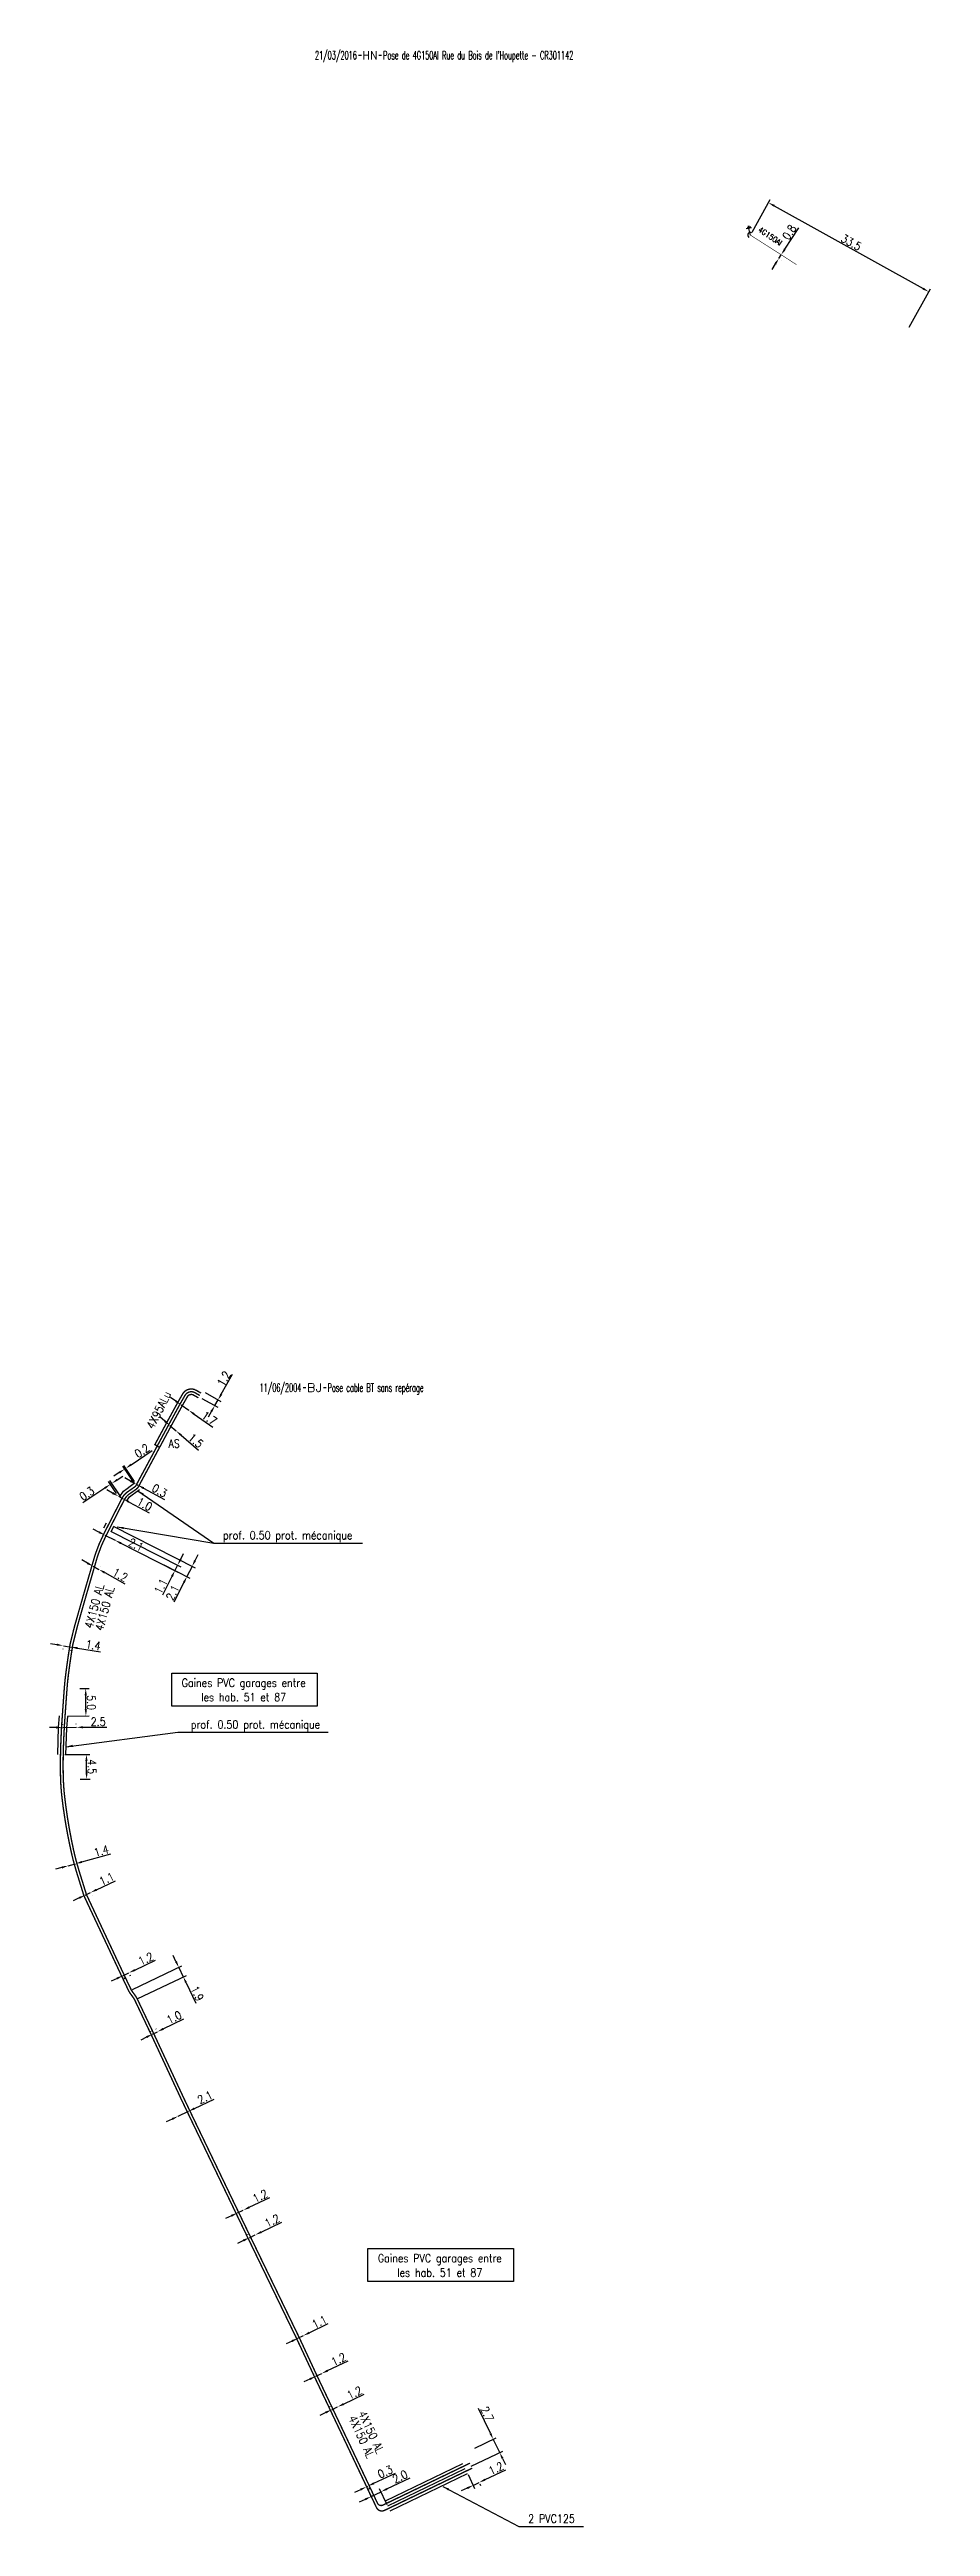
# Model space of a CAD drawing. Header units: millimetres. Extents: x 133000 to 134024, y 130998 to 131967.
# Drawn here: x 133863.6 to 134024.5, y 131033.3 to 131485.5 of the extents above; entities that cross this region are included whole.
import ezdxf
from ezdxf.enums import TextEntityAlignment as Align

# ---------------------------------------------------------------- set-up
doc = ezdxf.new("R2010")
doc.units = ezdxf.units.MM
doc.header["$PDMODE"] = 34
doc.linetypes.add('B_ST_Al', pattern=[2000, 1000, 1000])
doc.layers.get('0').update_dxf_attribs({"linetype": 'CONTINUOUS'})
doc.layers.get('DEFPOINTS').update_dxf_attribs({"linetype": 'CONTINUOUS'})
for name, color, linetype in [('B_100', 3, 'CONTINUOUS'), ('B_110', 1, 'CONTINUOUS'), ('B_310', 7, 'CONTINUOUS'), ('B_400', 7, 'CONTINUOUS'), ('B_420', 7, 'CONTINUOUS'), ('B_910', 7, 'CONTINUOUS')]:
    doc.layers.add(name, color=color, linetype=linetype)
doc.styles.get("Standard").update_dxf_attribs({"font": 'romans.shx', "width": 0.85})
doc.dimstyles.get("Standard").update_dxf_attribs({"dimtxt": 1.5, "dimasz": 1.2, "dimexe": 0.625, "dimexo": 0.625, "dimgap": 0.25, "dimtad": 1, "dimdec": 1, "dimzin": 0, "dimdsep": 46, "dimtxsty": 'Standard', "dimcen": -0.5, "dimadec": 0, "dimazin": 0, "dimtfac": 1, "dimtdec": 1, "dimtmove": 0, "dimatfit": 3, "dimfxl": 0, "dimtolj": 1, "dimtzin": 0, "dimarcsym": 0})

msp = doc.modelspace()

# ---------------------------------------------------------------- texts
at = {"layer": 'B_100', "linetype": 'Continuous', "width": 0.85}
msp.add_text('4G150Al', height=1, rotation=326.0153, dxfattribs=at).set_placement((133992.89, 131452.35))
at = {"layer": 'B_110', "linetype": 'Continuous', "width": 0.85}
for rotation, p in [(75.1351, (133871.82, 131201.3)), (75.1351, (133873.73, 131200.83)), (294.7404, (133922.37, 131050.5)), (294.7404, (133920.6, 131049.64))]:
    msp.add_text('4X150 AL', height=1.5, rotation=rotation, dxfattribs=at).set_placement(p, align=Align.MIDDLE)
for s, p in [('Gaines PVC garages entre', (133899.08, 131187.08)), ('les hab. 51 et 87', (133899.08, 131184.66)), ('Gaines PVC garages entre', (133934.89, 131082.03)), ('les hab. 51 et 87', (133934.89, 131079.6))]:
    msp.add_text(s, height=1.5, dxfattribs=at).set_placement(p, align=Align.MIDDLE)
at = {"layer": 'B_110', "linetype": 'Continuous', "insert": (133881.29, 131234.16), "char_height": 1.5, "width": 19.698, "attachment_point": 1, "rotation": 63.6476}
msp.add_mtext('4X95ALu', dxfattribs=at)
at = {"layer": 'B_110', "linetype": 'Continuous', "insert": (133885.35, 131231.71), "char_height": 1.5, "width": 11.2088, "attachment_point": 1}
msp.add_mtext('AS', dxfattribs=at)
at = {"layer": 'B_400', "linetype": 'Continuous', "width": 0.85}
msp.add_text('2 PVC125', height=1.5, dxfattribs=at).set_placement((133955.28, 131034.68), align=Align.MIDDLE)
at = {"layer": 'B_420', "linetype": 'Continuous', "width": 0.85}
for p in [(133907.12, 131214.01), (133901.24, 131179.46)]:
    msp.add_text('prof. 0.50 prot. mécanique', height=1.5, dxfattribs=at).set_placement(p, align=Align.MIDDLE)

# ---------------------------------------------------------------- blocks, each defined once
blk = doc.blocks.new('*D53')
at = {"layer": 'B_110', "color": 0, "linetype": 'Continuous', "lineweight": -2, "transparency": 16777216}
for p, q in [((133878.81, 131131.3), (133887.8, 131135.6)), ((133886.72, 131136.41), (133886.2, 131137.5)), ((133887.24, 131135.33), (133888.06, 131133.61)), ((133879.62, 131129.59), (133888.62, 131133.88)), ((133888.57, 131132.53), (133890.35, 131128.81))]:
    blk.add_line(p, q, dxfattribs=at)
at = {"layer": 'B_110', "color": 0, "linetype": 'Continuous', "transparency": 16777216}
for points in [[(133886.9, 131136.5), (133886.54, 131136.33), (133887.24, 131135.33)], [(133888.75, 131132.62), (133888.39, 131132.45), (133888.06, 131133.61)]]:
    blk.add_solid(points, dxfattribs=at)
at = {"layer": 'DEFPOINTS', "color": 0, "linetype": 'Continuous', "transparency": 16777216}
for p in [(133878.24, 131131.03), (133888.06, 131133.61), (133879.06, 131129.32)]:
    blk.add_point(p, dxfattribs=at)
at = {"layer": 'B_110', "color": 0, "linetype": 'Continuous', "transparency": 16777216, "insert": (133890.62, 131130.56), "char_height": 1.5, "attachment_point": 5, "rotation": 295.524}
blk.add_mtext('\\A1;1.9', dxfattribs=at)
blk = doc.blocks.new('*D52')
at = {"layer": 'B_400', "color": 0, "linetype": 'Continuous', "lineweight": -2, "transparency": 16777216}
for p, q in [((133925.3, 131037.21), (133923.89, 131040.16)), ((133925.24, 131040.11), (133929.48, 131042.14)), ((133921.27, 131038.21), (133920.19, 131037.7)), ((133922.44, 131038.55), (133922.09, 131039.3)), ((133922.36, 131038.73), (133924.16, 131039.6))]:
    blk.add_line(p, q, dxfattribs=at)
at = {"layer": 'B_400', "color": 0, "linetype": 'Continuous', "transparency": 16777216}
for points in [[(133925.16, 131040.29), (133925.33, 131039.93), (133924.16, 131039.6)], [(133921.19, 131038.39), (133921.36, 131038.03), (133922.36, 131038.73)]]:
    blk.add_solid(points, dxfattribs=at)
at = {"layer": 'DEFPOINTS', "color": 0, "linetype": 'Continuous', "transparency": 16777216}
for p in [(133922.71, 131037.98), (133924.16, 131039.6), (133925.57, 131036.65)]:
    blk.add_point(p, dxfattribs=at)
at = {"layer": 'B_400', "color": 0, "linetype": 'Continuous', "transparency": 16777216, "insert": (133927.62, 131042.36), "char_height": 1.5, "attachment_point": 5, "rotation": 25.5765}
blk.add_mtext('\\A1;2.0', dxfattribs=at)
blk = doc.blocks.new('*D51')
at = {"layer": 'B_400', "color": 0, "linetype": 'Continuous', "lineweight": -2, "transparency": 16777216}
for p, q in [((133939.9, 131040.26), (133938.82, 131039.74)), ((133940.04, 131042.74), (133941.25, 131040.21)), ((133940.98, 131040.77), (133942.07, 131041.29)), ((133942.18, 131041.06), (133942.34, 131040.73)), ((133943.15, 131041.81), (133946.93, 131043.62))]:
    blk.add_line(p, q, dxfattribs=at)
at = {"layer": 'B_400', "color": 0, "linetype": 'Continuous', "transparency": 16777216}
for points in [[(133939.81, 131040.44), (133939.99, 131040.07), (133940.98, 131040.77)], [(133943.06, 131041.99), (133943.23, 131041.63), (133942.07, 131041.29)]]:
    blk.add_solid(points, dxfattribs=at)
at = {"layer": 'DEFPOINTS', "color": 0, "linetype": 'Continuous', "transparency": 16777216}
for p in [(133939.77, 131043.3), (133941.91, 131041.62), (133942.07, 131041.29)]:
    blk.add_point(p, dxfattribs=at)
at = {"layer": 'B_400', "color": 0, "linetype": 'Continuous', "transparency": 16777216, "insert": (133945.15, 131043.87), "char_height": 1.5, "attachment_point": 5, "rotation": 25.5765}
blk.add_mtext('\\A1;1.2', dxfattribs=at)
blk = doc.blocks.new('*D50')
at = {"layer": 'B_400', "color": 0, "linetype": 'Continuous', "lineweight": -2, "transparency": 16777216}
for p, q in [((133944.12, 131050.27), (133941.94, 131054.8)), ((133941.28, 131047.57), (133945.21, 131049.46)), ((133945.82, 131046.76), (133944.64, 131049.19)), ((133940.64, 131044.27), (133946.38, 131047.03)), ((133946.34, 131045.68), (133946.86, 131044.6))]:
    blk.add_line(p, q, dxfattribs=at)
at = {"layer": 'B_400', "color": 0, "linetype": 'Continuous', "transparency": 16777216}
for points in [[(133944.3, 131050.36), (133943.94, 131050.19), (133944.64, 131049.19)], [(133946.52, 131045.77), (133946.16, 131045.59), (133945.82, 131046.76)]]:
    blk.add_solid(points, dxfattribs=at)
at = {"layer": 'DEFPOINTS', "color": 0, "linetype": 'Continuous', "transparency": 16777216}
for p in [(133944.64, 131049.19), (133940.71, 131047.3), (133940.08, 131044)]:
    blk.add_point(p, dxfattribs=at)
at = {"layer": 'B_400', "color": 0, "linetype": 'Continuous', "transparency": 16777216, "insert": (133943.53, 131053.8), "char_height": 1.5, "attachment_point": 5, "rotation": 295.7158}
blk.add_mtext('\\A1;2.7', dxfattribs=at)
blk = doc.blocks.new('*D49')
at = {"layer": 'B_110', "color": 0, "linetype": 'Continuous', "lineweight": -2, "transparency": 16777216}
for p, q in [((133944.12, 131050.27), (133941.94, 131054.8)), ((133941.28, 131047.57), (133945.21, 131049.46)), ((133945.82, 131046.76), (133944.64, 131049.19)), ((133940.64, 131044.27), (133946.38, 131047.03)), ((133946.34, 131045.68), (133946.86, 131044.6))]:
    blk.add_line(p, q, dxfattribs=at)
at = {"layer": 'B_110', "color": 0, "linetype": 'Continuous', "transparency": 16777216}
for points in [[(133944.3, 131050.36), (133943.94, 131050.19), (133944.64, 131049.19)], [(133946.52, 131045.77), (133946.16, 131045.59), (133945.82, 131046.76)]]:
    blk.add_solid(points, dxfattribs=at)
at = {"layer": 'DEFPOINTS', "color": 0, "linetype": 'Continuous', "transparency": 16777216}
for p in [(133944.64, 131049.19), (133940.71, 131047.3), (133940.08, 131044)]:
    blk.add_point(p, dxfattribs=at)
at = {"layer": 'B_110', "color": 0, "linetype": 'Continuous', "transparency": 16777216, "insert": (133943.53, 131053.8), "char_height": 1.5, "attachment_point": 5, "rotation": 295.7158}
blk.add_mtext('\\A1;2.7', dxfattribs=at)
blk = doc.blocks.new('*D48')
at = {"layer": 'B_400', "color": 0, "linetype": 'Continuous', "lineweight": -2, "transparency": 16777216}
for p, q in [((133925.3, 131037.21), (133923.89, 131040.16)), ((133925.24, 131040.11), (133929.48, 131042.14)), ((133921.27, 131038.21), (133920.19, 131037.7)), ((133922.44, 131038.55), (133922.09, 131039.3)), ((133922.36, 131038.73), (133924.16, 131039.6))]:
    blk.add_line(p, q, dxfattribs=at)
at = {"layer": 'B_400', "color": 0, "linetype": 'Continuous', "transparency": 16777216}
for points in [[(133925.16, 131040.29), (133925.33, 131039.93), (133924.16, 131039.6)], [(133921.19, 131038.39), (133921.36, 131038.03), (133922.36, 131038.73)]]:
    blk.add_solid(points, dxfattribs=at)
at = {"layer": 'DEFPOINTS', "color": 0, "linetype": 'Continuous', "transparency": 16777216}
for p in [(133922.71, 131037.98), (133924.16, 131039.6), (133925.57, 131036.65)]:
    blk.add_point(p, dxfattribs=at)
at = {"layer": 'B_400', "color": 0, "linetype": 'Continuous', "transparency": 16777216, "insert": (133927.62, 131042.36), "char_height": 1.5, "attachment_point": 5, "rotation": 25.5765}
blk.add_mtext('\\A1;2.0', dxfattribs=at)
blk = doc.blocks.new('*D47')
at = {"layer": 'B_110', "color": 0, "linetype": 'Continuous', "lineweight": -2, "transparency": 16777216}
for p, q in [((133895, 131239.97), (133897.07, 131243.61)), ((133891.47, 131239.22), (133894.35, 131237.58)), ((133892.07, 131240.26), (133894.94, 131238.62)), ((133893.81, 131237.89), (133894.4, 131238.93)), ((133893.21, 131236.85), (133892.62, 131235.81))]:
    blk.add_line(p, q, dxfattribs=at)
at = {"layer": 'B_110', "color": 0, "linetype": 'Continuous', "transparency": 16777216}
for points in [[(133894.82, 131240.07), (133895.17, 131239.87), (133894.4, 131238.93)], [(133893.04, 131236.95), (133893.38, 131236.75), (133893.81, 131237.89)]]:
    blk.add_solid(points, dxfattribs=at)
at = {"layer": 'DEFPOINTS', "color": 0, "linetype": 'Continuous', "transparency": 16777216}
for p in [(133890.93, 131239.53), (133891.53, 131240.57), (133894.4, 131238.93)]:
    blk.add_point(p, dxfattribs=at)
at = {"layer": 'B_110', "color": 0, "linetype": 'Continuous', "transparency": 16777216, "insert": (133895.47, 131242.81), "char_height": 1.5, "attachment_point": 5, "rotation": 60.26}
blk.add_mtext('\\A1;1.2', dxfattribs=at)
blk = doc.blocks.new('*D46')
at = {"layer": 'B_420', "color": 0, "linetype": 'Continuous', "lineweight": -2, "transparency": 16777216}
for p, q in [((133866.45, 131174.18), (133871, 131174.22)), ((133870.4, 131170.92), (133870.38, 131173.02)), ((133869.25, 131169.71), (133871.04, 131169.72))]:
    blk.add_line(p, q, dxfattribs=at)
at = {"layer": 'B_420', "color": 0, "linetype": 'Continuous', "transparency": 16777216}
for points in [[(133870.58, 131173.02), (133870.18, 131173.01), (133870.37, 131174.22)], [(133870.6, 131170.92), (133870.2, 131170.91), (133870.41, 131169.72)]]:
    blk.add_solid(points, dxfattribs=at)
at = {"layer": 'DEFPOINTS', "color": 0, "linetype": 'Continuous', "transparency": 16777216}
for p in [(133865.83, 131174.18), (133870.37, 131174.22), (133868.62, 131169.7)]:
    blk.add_point(p, dxfattribs=at)
at = {"layer": 'B_420', "color": 0, "linetype": 'Continuous', "transparency": 16777216, "insert": (133871.39, 131171.98), "char_height": 1.5, "attachment_point": 5, "rotation": 270.5018}
blk.add_mtext('\\A1;4.5', dxfattribs=at)
blk = doc.blocks.new('*D45')
at = {"layer": 'B_420', "color": 0, "linetype": 'Continuous', "lineweight": -2, "transparency": 16777216}
for p, q in [((133869.18, 131186.22), (133870.86, 131186.24)), ((133870.27, 131182.43), (133870.25, 131185.03)), ((133866.89, 131181.2), (133870.9, 131181.24))]:
    blk.add_line(p, q, dxfattribs=at)
at = {"layer": 'B_420', "color": 0, "linetype": 'Continuous', "transparency": 16777216}
for points in [[(133870.45, 131185.03), (133870.05, 131185.03), (133870.24, 131186.23)], [(133870.47, 131182.43), (133870.07, 131182.43), (133870.28, 131181.23)]]:
    blk.add_solid(points, dxfattribs=at)
at = {"layer": 'DEFPOINTS', "color": 0, "linetype": 'Continuous', "transparency": 16777216}
for p in [(133868.56, 131186.22), (133870.24, 131186.23), (133866.26, 131181.19)]:
    blk.add_point(p, dxfattribs=at)
at = {"layer": 'B_420', "color": 0, "linetype": 'Continuous', "transparency": 16777216, "insert": (133871.26, 131183.67), "char_height": 1.5, "attachment_point": 5, "rotation": 270.5018}
blk.add_mtext('\\A1;5.0', dxfattribs=at)
blk = doc.blocks.new('*D44')
at = {"layer": 'B_420', "color": 0, "linetype": 'Continuous', "lineweight": -2, "transparency": 16777216}
for p, q in [((133874.79, 131214.97), (133887.59, 131208.48)), ((133876.15, 131213.03), (133887.09, 131207.49)), ((133887.03, 131208.77), (133886.53, 131207.77)), ((133887.58, 131209.84), (133888.12, 131210.91)), ((133885.99, 131206.7), (133884.26, 131203.29))]:
    blk.add_line(p, q, dxfattribs=at)
at = {"layer": 'B_420', "color": 0, "linetype": 'Continuous', "transparency": 16777216}
for points in [[(133885.81, 131206.79), (133886.17, 131206.61), (133886.53, 131207.77)], [(133887.4, 131209.93), (133887.75, 131209.75), (133887.03, 131208.77)]]:
    blk.add_solid(points, dxfattribs=at)
at = {"layer": 'DEFPOINTS', "color": 0, "linetype": 'Continuous', "transparency": 16777216}
for p in [(133874.23, 131215.25), (133875.6, 131213.31), (133887.03, 131208.77)]:
    blk.add_point(p, dxfattribs=at)
at = {"layer": 'B_420', "color": 0, "linetype": 'Continuous', "transparency": 16777216, "insert": (133883.96, 131204.91), "char_height": 1.5, "attachment_point": 5, "rotation": 63.1506}
blk.add_mtext('\\A1;1.1', dxfattribs=at)
blk = doc.blocks.new('*D43')
at = {"layer": 'B_420', "color": 0, "linetype": 'Continuous', "lineweight": -2, "transparency": 16777216}
for p, q in [((133875.24, 131215.86), (133890.22, 131208.27)), ((133884.51, 131208.8), (133889.27, 131206.39)), ((133889.67, 131208.55), (133888.71, 131206.67)), ((133890.21, 131209.62), (133890.75, 131210.69)), ((133888.17, 131205.6), (133886.36, 131202.02))]:
    blk.add_line(p, q, dxfattribs=at)
at = {"layer": 'B_420', "color": 0, "linetype": 'Continuous', "transparency": 16777216}
for points in [[(133890.03, 131209.71), (133890.39, 131209.53), (133889.67, 131208.55)], [(133887.99, 131205.69), (133888.35, 131205.51), (133888.71, 131206.67)]]:
    blk.add_solid(points, dxfattribs=at)
at = {"layer": 'DEFPOINTS', "color": 0, "linetype": 'Continuous', "transparency": 16777216}
for p in [(133874.68, 131216.14), (133883.95, 131209.08), (133889.67, 131208.55)]:
    blk.add_point(p, dxfattribs=at)
at = {"layer": 'B_420', "color": 0, "linetype": 'Continuous', "transparency": 16777216, "insert": (133886.1, 131203.73), "char_height": 1.5, "attachment_point": 5, "rotation": 63.1506}
blk.add_mtext('\\A1;2.1', dxfattribs=at)
blk = doc.blocks.new('*D42')
at = {"layer": 'B_420', "color": 0, "linetype": 'Continuous', "lineweight": -2, "transparency": 16777216}
for p, q in [((133873.76, 131222.85), (133869.69, 131220.12)), ((133875.87, 131221.87), (133874.41, 131224.04)), ((133876.66, 131221.22), (133874.66, 131224.21)), ((133875.01, 131223.69), (133874.76, 131223.52)), ((133876, 131224.36), (133877, 131225.03))]:
    blk.add_line(p, q, dxfattribs=at)
at = {"layer": 'B_420', "color": 0, "linetype": 'Continuous', "transparency": 16777216}
for points in [[(133873.65, 131223.02), (133873.87, 131222.69), (133874.76, 131223.52)], [(133875.89, 131224.52), (133876.11, 131224.19), (133875.01, 131223.69)]]:
    blk.add_solid(points, dxfattribs=at)
at = {"layer": 'DEFPOINTS', "color": 0, "linetype": 'Continuous', "transparency": 16777216}
for p in [(133874.76, 131223.52), (133876.22, 131221.35), (133877.01, 131220.7)]:
    blk.add_point(p, dxfattribs=at)
at = {"layer": 'B_420', "color": 0, "linetype": 'Continuous', "transparency": 16777216, "insert": (133870.45, 131221.83), "char_height": 1.5, "attachment_point": 5, "rotation": 33.9011}
blk.add_mtext('\\A1;0.3', dxfattribs=at)
blk = doc.blocks.new('*D41')
at = {"layer": 'B_420', "color": 0, "linetype": 'Continuous', "lineweight": -2, "transparency": 16777216}
for p, q in [((133876.38, 131225.66), (133875.39, 131224.99)), ((133879.22, 131223.59), (133877.03, 131226.85)), ((133879.14, 131224.06), (133877.2, 131226.96)), ((133877.38, 131226.33), (133877.54, 131226.44)), ((133878.54, 131227.11), (133882.4, 131229.71))]:
    blk.add_line(p, q, dxfattribs=at)
at = {"layer": 'B_420', "color": 0, "linetype": 'Continuous', "transparency": 16777216}
for points in [[(133876.27, 131225.83), (133876.49, 131225.49), (133877.38, 131226.33)], [(133878.43, 131227.28), (133878.65, 131226.95), (133877.54, 131226.44)]]:
    blk.add_solid(points, dxfattribs=at)
at = {"layer": 'DEFPOINTS', "color": 0, "linetype": 'Continuous', "transparency": 16777216}
for p in [(133877.54, 131226.44), (133879.49, 131223.54), (133879.57, 131223.07)]:
    blk.add_point(p, dxfattribs=at)
at = {"layer": 'B_420', "color": 0, "linetype": 'Continuous', "transparency": 16777216, "insert": (133880.53, 131229.65), "char_height": 1.5, "attachment_point": 5, "rotation": 33.9011}
blk.add_mtext('\\A1;0.2', dxfattribs=at)
blk = doc.blocks.new('GIS_MODF')
at = {"color": 0, "linetype": 'Continuous', "flags": 128}
for points in [[(-2.18, -0.01), (-1.68, -0.01)], [(1.52, -0.01), (2.02, -0.01)]]:
    blk.add_lwpolyline(points, dxfattribs=at)
at = {"color": 0, "linetype": 'Continuous', "width": 0.5}
blk.add_attdef('DATE', text='', height=1.5, dxfattribs=at).set_placement((-2.5, -0.8), align=Align.RIGHT)
at = {"color": 0, "linetype": 'Continuous', "width": 1.771291}
blk.add_attdef('USER', text='', height=1.5, dxfattribs=at).set_placement((-1.51, -0.8), (1.28, -0.8), align=Align.FIT)
at = {"color": 0, "linetype": 'Continuous', "width": 0.5}
blk.add_attdef('DESC', (2.29, -0.8), '', height=1.5, dxfattribs=at)
blk = doc.blocks.new('*D87')
at = {"layer": 'B_310', "color": 0, "linetype": 'Continuous', "lineweight": -2, "transparency": 16777216}
for p, q in [((133991.89, 131452.14), (133995.19, 131458.07)), ((133995.93, 131456.94), (134023.11, 131441.82)), ((134020.58, 131434.8), (134024.47, 131441.79))]:
    blk.add_line(p, q, dxfattribs=at)
at = {"layer": 'B_310', "color": 0, "linetype": 'Continuous', "transparency": 16777216}
for points in [[(133996.03, 131457.11), (133995.84, 131456.76), (133994.88, 131457.52)], [(134023.21, 131442), (134023.02, 131441.65), (134024.16, 131441.24)]]:
    blk.add_solid(points, dxfattribs=at)
at = {"layer": 'DEFPOINTS', "color": 0, "linetype": 'Continuous', "transparency": 16777216}
for p in [(133991.59, 131451.59), (134024.16, 131441.24), (134020.28, 131434.25)]:
    blk.add_point(p, dxfattribs=at)
at = {"layer": 'B_310', "color": 0, "linetype": 'Continuous', "transparency": 16777216, "insert": (134010.01, 131450.25), "char_height": 1.5, "attachment_point": 5, "rotation": 330.9231}
blk.add_mtext('\\A1;33.5', dxfattribs=at)
blk = doc.blocks.new('*D88')
at = {"layer": 'B_100', "color": 0, "linetype": 'Continuous', "lineweight": -2, "transparency": 16777216}
for p, q in [((133997.88, 131449.01), (134000.41, 131452.9)), ((133996.79, 131447.33), (133997.22, 131448)), ((133997.31, 131446.99), (133997.31, 131446.99)), ((133996.14, 131446.32), (133995.48, 131445.32))]:
    blk.add_line(p, q, dxfattribs=at)
at = {"layer": 'B_100', "color": 0, "linetype": 'Continuous', "transparency": 16777216}
for points in [[(133995.97, 131446.43), (133996.3, 131446.22), (133996.79, 131447.33)], [(133997.71, 131449.12), (133998.05, 131448.9), (133997.22, 131448)]]:
    blk.add_solid(points, dxfattribs=at)
at = {"layer": 'DEFPOINTS', "color": 0, "linetype": 'Continuous', "transparency": 16777216}
for p in [(133996.79, 131447.33), (133996.79, 131447.33), (133997.22, 131448)]:
    blk.add_point(p, dxfattribs=at)
at = {"layer": 'B_100', "color": 0, "linetype": 'Continuous', "transparency": 16777216, "insert": (133998.7, 131452.11), "char_height": 1.5, "attachment_point": 5, "rotation": 56.9982}
blk.add_mtext('\\A1;0.8', dxfattribs=at)
blk = doc.blocks.new('B_310_06')
at = {"flags": 128}
for points in [[(0, 0), (0.88, -0.88)], [(0.53, -1.24), (1.24, -0.53)], [(0.8, -1.25), (1.25, -0.8)], [(1.08, -1.26), (1.26, -1.08)]]:
    blk.add_lwpolyline(points, dxfattribs=at)
at = {"color": 0, "linetype": 'Continuous'}
blk.add_arc((0, 0), 0.5, 270, 90, dxfattribs=at)
at = {"color": 0, "linetype": 'Continuous', "width": 0.75, "flags": 3}
for tag, p in [('DEF_LEG', (0, -5)), ('DEF_COUP', (0, -7.5)), ('DEF_TYPE', (0, -10))]:
    blk.add_attdef(tag, text='', height=1.2, dxfattribs=at).set_placement(p, align=Align.MIDDLE)
blk = doc.blocks.new('*D105')
at = {"layer": 'B_110', "color": 0, "linetype": 'Continuous', "lineweight": -2, "transparency": 16777216}
for p, q in [((133870.56, 131209.14), (133869.51, 131209.72)), ((133871.61, 131208.56), (133872.66, 131207.98)), ((133872.96, 131208.53), (133872.96, 131208.53)), ((133873.71, 131207.4), (133877.38, 131205.38))]:
    blk.add_line(p, q, dxfattribs=at)
at = {"layer": 'B_110', "color": 0, "linetype": 'Continuous', "transparency": 16777216}
for points in [[(133870.65, 131209.31), (133870.46, 131208.96), (133871.61, 131208.56)], [(133873.81, 131207.58), (133873.61, 131207.23), (133872.66, 131207.98)]]:
    blk.add_solid(points, dxfattribs=at)
at = {"layer": 'DEFPOINTS', "color": 0, "linetype": 'Continuous', "transparency": 16777216}
for p in [(133871.61, 131208.56), (133871.61, 131208.56), (133872.66, 131207.98)]:
    blk.add_point(p, dxfattribs=at)
at = {"layer": 'B_110', "color": 0, "linetype": 'Continuous', "transparency": 16777216, "insert": (133876.55, 131206.98), "char_height": 1.5, "attachment_point": 5, "rotation": 331.1502}
blk.add_mtext('\\A1;1.2', dxfattribs=at)
blk = doc.blocks.new('*D106')
at = {"layer": 'B_110', "color": 0, "linetype": 'Continuous', "lineweight": -2, "transparency": 16777216}
for p, q in [((133872.65, 131214.8), (133871.58, 131215.34)), ((133873.72, 131214.26), (133875.6, 131213.31)), ((133876.67, 131212.77), (133880.24, 131210.96))]:
    blk.add_line(p, q, dxfattribs=at)
at = {"layer": 'B_110', "color": 0, "linetype": 'Continuous', "transparency": 16777216}
for points in [[(133872.74, 131214.98), (133872.56, 131214.62), (133873.72, 131214.26)], [(133876.76, 131212.95), (133876.58, 131212.59), (133875.6, 131213.31)]]:
    blk.add_solid(points, dxfattribs=at)
at = {"layer": 'DEFPOINTS', "color": 0, "linetype": 'Continuous', "transparency": 16777216}
for p in [(133873.72, 131214.26), (133873.72, 131214.26), (133875.6, 131213.31)]:
    blk.add_point(p, dxfattribs=at)
at = {"layer": 'B_110', "color": 0, "linetype": 'Continuous', "transparency": 16777216, "insert": (133879.44, 131212.49), "char_height": 1.5, "attachment_point": 5, "rotation": 333.1608}
blk.add_mtext('\\A1;2.1', dxfattribs=at)
blk = doc.blocks.new('*D107')
at = {"layer": 'B_110', "color": 0, "linetype": 'Continuous', "lineweight": -2, "transparency": 16777216}
for p, q in [((133878.44, 131224.12), (133877.38, 131224.7)), ((133879.19, 131223), (133879.19, 131223)), ((133879.45, 131222.85), (133879.45, 131222.85)), ((133879.49, 131223.54), (133879.75, 131223.4)), ((133880.81, 131222.83), (133884.64, 131220.73))]:
    blk.add_line(p, q, dxfattribs=at)
at = {"layer": 'B_110', "color": 0, "linetype": 'Continuous', "transparency": 16777216}
for points in [[(133878.53, 131224.3), (133878.34, 131223.94), (133879.49, 131223.54)], [(133880.9, 131223), (133880.71, 131222.65), (133879.75, 131223.4)]]:
    blk.add_solid(points, dxfattribs=at)
at = {"layer": 'DEFPOINTS', "color": 0, "linetype": 'Continuous', "transparency": 16777216}
for p in [(133879.49, 131223.54), (133879.75, 131223.4), (133879.75, 131223.4)]:
    blk.add_point(p, dxfattribs=at)
at = {"layer": 'B_110', "color": 0, "linetype": 'Continuous', "transparency": 16777216, "insert": (133883.73, 131222.37), "char_height": 1.5, "attachment_point": 5, "rotation": 331.3647}
blk.add_mtext('\\A1;0.3', dxfattribs=at)
blk = doc.blocks.new('*D108')
at = {"layer": 'B_110', "color": 0, "linetype": 'Continuous', "lineweight": -2, "transparency": 16777216}
for p, q in [((133875.16, 131221.92), (133874.11, 131222.49)), ((133876.22, 131221.35), (133877.1, 131220.87)), ((133878.15, 131220.29), (133881.83, 131218.29))]:
    blk.add_line(p, q, dxfattribs=at)
at = {"layer": 'B_110', "color": 0, "linetype": 'Continuous', "transparency": 16777216}
for points in [[(133875.26, 131222.1), (133875.07, 131221.74), (133876.22, 131221.35)], [(133878.25, 131220.47), (133878.06, 131220.12), (133877.1, 131220.87)]]:
    blk.add_solid(points, dxfattribs=at)
at = {"layer": 'DEFPOINTS', "color": 0, "linetype": 'Continuous', "transparency": 16777216}
for p in [(133876.22, 131221.35), (133877.1, 131220.87), (133877.1, 131220.87)]:
    blk.add_point(p, dxfattribs=at)
at = {"layer": 'B_110', "color": 0, "linetype": 'Continuous', "transparency": 16777216, "insert": (133881, 131219.89), "char_height": 1.5, "attachment_point": 5, "rotation": 331.4544}
blk.add_mtext('\\A1;1.0', dxfattribs=at)
blk = doc.blocks.new('*D109')
at = {"layer": 'B_110', "color": 0, "linetype": 'Continuous', "lineweight": -2, "transparency": 16777216}
for p, q in [((133884.69, 131235.05), (133883.78, 131235.83)), ((133885.6, 131234.27), (133886.74, 131233.29)), ((133887.65, 131232.5), (133890.82, 131229.77))]:
    blk.add_line(p, q, dxfattribs=at)
at = {"layer": 'B_110', "color": 0, "linetype": 'Continuous', "transparency": 16777216}
for points in [[(133884.82, 131235.2), (133884.56, 131234.9), (133885.6, 131234.27)], [(133887.78, 131232.66), (133887.52, 131232.35), (133886.74, 131233.29)]]:
    blk.add_solid(points, dxfattribs=at)
at = {"layer": 'DEFPOINTS', "color": 0, "linetype": 'Continuous', "transparency": 16777216}
for p in [(133885.6, 131234.27), (133886.74, 131233.29), (133886.74, 131233.29)]:
    blk.add_point(p, dxfattribs=at)
at = {"layer": 'B_110', "color": 0, "linetype": 'Continuous', "transparency": 16777216, "insert": (133890.34, 131231.5), "char_height": 1.5, "attachment_point": 5, "rotation": 319.2694}
blk.add_mtext('\\A1;1.5', dxfattribs=at)
blk = doc.blocks.new('*D110')
at = {"layer": 'B_110', "color": 0, "linetype": 'Continuous', "lineweight": -2, "transparency": 16777216}
for p, q in [((133886.68, 131238.71), (133885.7, 131239.4)), ((133887.66, 131238.02), (133889.05, 131237.04)), ((133890.03, 131236.34), (133893.45, 131233.93))]:
    blk.add_line(p, q, dxfattribs=at)
at = {"layer": 'B_110', "color": 0, "linetype": 'Continuous', "transparency": 16777216}
for points in [[(133886.79, 131238.87), (133886.56, 131238.55), (133887.66, 131238.02)], [(133890.14, 131236.51), (133889.91, 131236.18), (133889.05, 131237.04)]]:
    blk.add_solid(points, dxfattribs=at)
at = {"layer": 'DEFPOINTS', "color": 0, "linetype": 'Continuous', "transparency": 16777216}
for p in [(133887.66, 131238.02), (133889.05, 131237.04), (133889.05, 131237.04)]:
    blk.add_point(p, dxfattribs=at)
at = {"layer": 'B_110', "color": 0, "linetype": 'Continuous', "transparency": 16777216, "insert": (133892.8, 131235.61), "char_height": 1.5, "attachment_point": 5, "rotation": 324.7438}
blk.add_mtext('\\A1;1.7', dxfattribs=at)
blk = doc.blocks.new('*D111')
at = {"layer": 'B_110', "color": 0, "linetype": 'Continuous', "lineweight": -2, "transparency": 16777216}
for p, q in [((133865, 131194.23), (133863.81, 131194.43)), ((133866.18, 131194.04), (133867.56, 131193.81)), ((133866.09, 131193.48), (133866.08, 131193.42)), ((133867.47, 131193.25), (133867.46, 131193.2)), ((133868.75, 131193.62), (133872.94, 131192.93))]:
    blk.add_line(p, q, dxfattribs=at)
at = {"layer": 'B_110', "color": 0, "linetype": 'Continuous', "transparency": 16777216}
for points in [[(133865.03, 131194.43), (133864.96, 131194.04), (133866.18, 131194.04)], [(133868.78, 131193.82), (133868.71, 131193.42), (133867.56, 131193.81)]]:
    blk.add_solid(points, dxfattribs=at)
at = {"layer": 'DEFPOINTS', "color": 0, "linetype": 'Continuous', "transparency": 16777216}
for p in [(133866.19, 131194.1), (133867.56, 131193.81), (133867.57, 131193.87)]:
    blk.add_point(p, dxfattribs=at)
at = {"layer": 'B_110', "color": 0, "linetype": 'Continuous', "transparency": 16777216, "insert": (133871.6, 131194.16), "char_height": 1.5, "attachment_point": 5, "rotation": 350.6665}
blk.add_mtext('\\A1;1.4', dxfattribs=at)
blk = doc.blocks.new('*D112')
at = {"layer": 'B_110', "color": 0, "linetype": 'Continuous', "lineweight": -2, "transparency": 16777216}
for p, q in [((133864.84, 131179.13), (133863.64, 131179.12)), ((133866.04, 131179.69), (133866.03, 131179.76)), ((133866.04, 131179.14), (133868.54, 131179.16)), ((133868.53, 131179.71), (133868.53, 131179.78)), ((133869.74, 131179.17), (133874.11, 131179.21))]:
    blk.add_line(p, q, dxfattribs=at)
at = {"layer": 'B_110', "color": 0, "linetype": 'Continuous', "transparency": 16777216}
for points in [[(133864.84, 131179.33), (133864.84, 131178.93), (133866.04, 131179.14)], [(133869.74, 131179.37), (133869.74, 131178.97), (133868.54, 131179.16)]]:
    blk.add_solid(points, dxfattribs=at)
at = {"layer": 'DEFPOINTS', "color": 0, "linetype": 'Continuous', "transparency": 16777216}
for p in [(133866.04, 131179.06), (133868.54, 131179.16), (133868.54, 131179.08)]:
    blk.add_point(p, dxfattribs=at)
at = {"layer": 'B_110', "color": 0, "linetype": 'Continuous', "transparency": 16777216, "insert": (133872.52, 131180.19), "char_height": 1.5, "attachment_point": 5, "rotation": 0.5018}
blk.add_mtext('\\A1;2.5', dxfattribs=at)
blk = doc.blocks.new('*D113')
at = {"layer": 'B_110', "color": 0, "linetype": 'Continuous', "lineweight": -2, "transparency": 16777216}
for p, q in [((133865.89, 131153.57), (133864.73, 131153.24)), ((133867.04, 131153.89), (133868.39, 131154.26)), ((133869.55, 131154.58), (133874.83, 131156.05))]:
    blk.add_line(p, q, dxfattribs=at)
at = {"layer": 'B_110', "color": 0, "linetype": 'Continuous', "transparency": 16777216}
for points in [[(133865.83, 131153.76), (133865.94, 131153.37), (133867.04, 131153.89)], [(133869.5, 131154.77), (133869.6, 131154.39), (133868.39, 131154.26)]]:
    blk.add_solid(points, dxfattribs=at)
at = {"layer": 'DEFPOINTS', "color": 0, "linetype": 'Continuous', "transparency": 16777216}
for p in [(133867.04, 131153.89), (133868.39, 131154.26), (133868.39, 131154.26)]:
    blk.add_point(p, dxfattribs=at)
at = {"layer": 'B_110', "color": 0, "linetype": 'Continuous', "transparency": 16777216, "insert": (133873.09, 131156.6), "char_height": 1.5, "attachment_point": 5, "rotation": 15.5202}
blk.add_mtext('\\A1;1.4', dxfattribs=at)
blk = doc.blocks.new('*D114')
at = {"layer": 'B_110', "color": 0, "linetype": 'Continuous', "lineweight": -2, "transparency": 16777216}
for p, q in [((133870.14, 131148.52), (133871.14, 131149)), ((133872.22, 131149.51), (133875.67, 131151.16)), ((133869.06, 131148.01), (133867.98, 131147.49)), ((133870.41, 131147.96), (133870.41, 131147.96)), ((133871.41, 131148.43), (133871.41, 131148.43))]:
    blk.add_line(p, q, dxfattribs=at)
at = {"layer": 'B_110', "color": 0, "linetype": 'Continuous', "transparency": 16777216}
for points in [[(133868.97, 131148.19), (133869.15, 131147.83), (133870.14, 131148.52)], [(133872.13, 131149.69), (133872.31, 131149.33), (133871.14, 131149)]]:
    blk.add_solid(points, dxfattribs=at)
at = {"layer": 'DEFPOINTS', "color": 0, "linetype": 'Continuous', "transparency": 16777216}
for p in [(133870.14, 131148.52), (133870.14, 131148.52), (133871.14, 131149)]:
    blk.add_point(p, dxfattribs=at)
at = {"layer": 'B_110', "color": 0, "linetype": 'Continuous', "transparency": 16777216, "insert": (133874.06, 131151.5), "char_height": 1.5, "attachment_point": 5, "rotation": 25.4743}
blk.add_mtext('\\A1;1.1', dxfattribs=at)
blk = doc.blocks.new('*D115')
at = {"layer": 'B_110', "color": 0, "linetype": 'Continuous', "lineweight": -2, "transparency": 16777216}
for p, q in [((133879.21, 131134.85), (133883, 131136.64)), ((133875.96, 131133.31), (133874.87, 131132.8)), ((133877.04, 131133.82), (133878.12, 131134.33)), ((133877.21, 131133.47), (133877.31, 131133.26)), ((133878.29, 131133.98), (133878.39, 131133.77))]:
    blk.add_line(p, q, dxfattribs=at)
at = {"layer": 'B_110', "color": 0, "linetype": 'Continuous', "transparency": 16777216}
for points in [[(133879.12, 131135.03), (133879.29, 131134.67), (133878.12, 131134.33)], [(133875.87, 131133.49), (133876.04, 131133.13), (133877.04, 131133.82)]]:
    blk.add_solid(points, dxfattribs=at)
at = {"layer": 'DEFPOINTS', "color": 0, "linetype": 'Continuous', "transparency": 16777216}
for p in [(133876.94, 131134.03), (133878.02, 131134.54), (133878.12, 131134.33)]:
    blk.add_point(p, dxfattribs=at)
at = {"layer": 'B_110', "color": 0, "linetype": 'Continuous', "transparency": 16777216, "insert": (133881.22, 131136.9), "char_height": 1.5, "attachment_point": 5, "rotation": 25.3093}
blk.add_mtext('\\A1;1.2', dxfattribs=at)
blk = doc.blocks.new('*D116')
at = {"layer": 'B_110', "color": 0, "linetype": 'Continuous', "lineweight": -2, "transparency": 16777216}
for p, q in [((133884.41, 131124.11), (133888.16, 131125.97)), ((133881.36, 131122.61), (133880.28, 131122.07)), ((133882.2, 131123.61), (133882.16, 131123.7)), ((133882.44, 131123.14), (133883.33, 131123.58)), ((133883.1, 131124.06), (133883.05, 131124.14))]:
    blk.add_line(p, q, dxfattribs=at)
at = {"layer": 'B_110', "color": 0, "linetype": 'Continuous', "transparency": 16777216}
for points in [[(133881.27, 131122.79), (133881.45, 131122.43), (133882.44, 131123.14)], [(133884.32, 131124.29), (133884.5, 131123.93), (133883.33, 131123.58)]]:
    blk.add_solid(points, dxfattribs=at)
at = {"layer": 'DEFPOINTS', "color": 0, "linetype": 'Continuous', "transparency": 16777216}
for p in [(133882.48, 131123.05), (133883.33, 131123.58), (133883.37, 131123.5)]:
    blk.add_point(p, dxfattribs=at)
at = {"layer": 'B_110', "color": 0, "linetype": 'Continuous', "transparency": 16777216, "insert": (133886.38, 131126.2), "char_height": 1.5, "attachment_point": 5, "rotation": 26.2833}
blk.add_mtext('\\A1;1.0', dxfattribs=at)
blk = doc.blocks.new('*D117')
at = {"layer": 'B_110', "color": 0, "linetype": 'Continuous', "lineweight": -2, "transparency": 16777216}
for p, q in [((133907.92, 131067.11), (133906.84, 131066.59)), ((133908.73, 131068.19), (133908.73, 131068.19)), ((133909, 131067.63), (133909.99, 131068.11)), ((133909.72, 131068.66), (133909.72, 131068.67)), ((133911.07, 131068.63), (133914.52, 131070.29))]:
    blk.add_line(p, q, dxfattribs=at)
at = {"layer": 'B_110', "color": 0, "linetype": 'Continuous', "transparency": 16777216}
for points in [[(133907.83, 131067.29), (133908.01, 131066.93), (133909, 131067.63)], [(133910.98, 131068.81), (133911.16, 131068.45), (133909.99, 131068.11)]]:
    blk.add_solid(points, dxfattribs=at)
at = {"layer": 'DEFPOINTS', "color": 0, "linetype": 'Continuous', "transparency": 16777216}
for p in [(133909, 131067.63), (133909, 131067.62), (133909.99, 131068.1)]:
    blk.add_point(p, dxfattribs=at)
at = {"layer": 'B_110', "color": 0, "linetype": 'Continuous', "transparency": 16777216, "insert": (133912.9, 131070.62), "char_height": 1.5, "attachment_point": 5, "rotation": 25.7445}
blk.add_mtext('\\A1;1.1', dxfattribs=at)
blk = doc.blocks.new('*D118')
at = {"layer": 'B_110', "color": 0, "linetype": 'Continuous', "lineweight": -2, "transparency": 16777216}
for p, q in [((133887.13, 131108.16), (133889.02, 131109.06)), ((133890.1, 131109.58), (133893.72, 131111.3)), ((133886.04, 131107.65), (133884.96, 131107.13))]:
    blk.add_line(p, q, dxfattribs=at)
at = {"layer": 'B_110', "color": 0, "linetype": 'Continuous', "transparency": 16777216}
for points in [[(133885.96, 131107.83), (133886.13, 131107.47), (133887.13, 131108.16)], [(133890.01, 131109.76), (133890.19, 131109.4), (133889.02, 131109.06)]]:
    blk.add_solid(points, dxfattribs=at)
at = {"layer": 'DEFPOINTS', "color": 0, "linetype": 'Continuous', "transparency": 16777216}
for p in [(133887.13, 131108.16), (133889.02, 131109.06), (133889.02, 131109.06)]:
    blk.add_point(p, dxfattribs=at)
at = {"layer": 'B_110', "color": 0, "linetype": 'Continuous', "transparency": 16777216, "insert": (133892.02, 131111.6), "char_height": 1.5, "attachment_point": 5, "rotation": 25.4576}
blk.add_mtext('\\A1;2.1', dxfattribs=at)
blk = doc.blocks.new('*D119')
at = {"layer": 'B_110', "color": 0, "linetype": 'Continuous', "lineweight": -2, "transparency": 16777216}
for p, q in [((133896.85, 131089.98), (133895.77, 131089.46)), ((133897.67, 131091.05), (133897.66, 131091.06)), ((133897.93, 131090.5), (133899.02, 131091.01)), ((133898.75, 131091.56), (133898.75, 131091.58)), ((133900.1, 131091.53), (133903.88, 131093.33))]:
    blk.add_line(p, q, dxfattribs=at)
at = {"layer": 'B_110', "color": 0, "linetype": 'Continuous', "transparency": 16777216}
for points in [[(133896.76, 131090.16), (133896.94, 131089.8), (133897.93, 131090.5)], [(133900.01, 131091.71), (133900.19, 131091.35), (133899.02, 131091.01)]]:
    blk.add_solid(points, dxfattribs=at)
at = {"layer": 'DEFPOINTS', "color": 0, "linetype": 'Continuous', "transparency": 16777216}
for p in [(133897.94, 131090.48), (133899.02, 131091.01), (133899.02, 131091)]:
    blk.add_point(p, dxfattribs=at)
at = {"layer": 'B_110', "color": 0, "linetype": 'Continuous', "transparency": 16777216, "insert": (133902.1, 131093.59), "char_height": 1.5, "attachment_point": 5, "rotation": 25.4868}
blk.add_mtext('\\A1;1.2', dxfattribs=at)
blk = doc.blocks.new('*D120')
at = {"layer": 'B_110', "color": 0, "linetype": 'Continuous', "lineweight": -2, "transparency": 16777216}
for p, q in [((133899.03, 131085.46), (133897.95, 131084.95)), ((133899.86, 131086.53), (133899.85, 131086.55)), ((133900.12, 131085.98), (133901.2, 131086.5)), ((133900.94, 131087.05), (133900.93, 131087.06)), ((133902.28, 131087.01), (133906.07, 131088.82))]:
    blk.add_line(p, q, dxfattribs=at)
at = {"layer": 'B_110', "color": 0, "linetype": 'Continuous', "transparency": 16777216}
for points in [[(133898.95, 131085.65), (133899.12, 131085.28), (133900.12, 131085.98)], [(133902.2, 131087.19), (133902.37, 131086.83), (133901.2, 131086.5)]]:
    blk.add_solid(points, dxfattribs=at)
at = {"layer": 'DEFPOINTS', "color": 0, "linetype": 'Continuous', "transparency": 16777216}
for p in [(133900.12, 131085.97), (133901.2, 131086.5), (133901.21, 131086.48)]:
    blk.add_point(p, dxfattribs=at)
at = {"layer": 'B_110', "color": 0, "linetype": 'Continuous', "transparency": 16777216, "insert": (133904.29, 131089.08), "char_height": 1.5, "attachment_point": 5, "rotation": 25.4868}
blk.add_mtext('\\A1;1.2', dxfattribs=at)
blk = doc.blocks.new('*D121')
at = {"layer": 'B_110', "color": 0, "linetype": 'Continuous', "lineweight": -2, "transparency": 16777216}
for p, q in [((133914.41, 131061.71), (133918.19, 131063.51)), ((133911.16, 131060.16), (133910.08, 131059.64)), ((133911.98, 131061.22), (133911.97, 131061.24)), ((133912.24, 131060.68), (133913.33, 131061.19)), ((133913.06, 131061.74), (133913.06, 131061.76))]:
    blk.add_line(p, q, dxfattribs=at)
at = {"layer": 'B_110', "color": 0, "linetype": 'Continuous', "transparency": 16777216}
for points in [[(133911.07, 131060.34), (133911.25, 131059.98), (133912.24, 131060.68)], [(133914.32, 131061.89), (133914.5, 131061.53), (133913.33, 131061.19)]]:
    blk.add_solid(points, dxfattribs=at)
at = {"layer": 'DEFPOINTS', "color": 0, "linetype": 'Continuous', "transparency": 16777216}
for p in [(133912.25, 131060.66), (133913.33, 131061.19), (133913.33, 131061.18)]:
    blk.add_point(p, dxfattribs=at)
at = {"layer": 'B_110', "color": 0, "linetype": 'Continuous', "transparency": 16777216, "insert": (133916.41, 131063.77), "char_height": 1.5, "attachment_point": 5, "rotation": 25.4868}
blk.add_mtext('\\A1;1.2', dxfattribs=at)
blk = doc.blocks.new('*D122')
at = {"layer": 'B_110', "color": 0, "linetype": 'Continuous', "lineweight": -2, "transparency": 16777216}
for p, q in [((133914.06, 131054.06), (133912.98, 131053.54)), ((133914.89, 131055.12), (133914.88, 131055.14)), ((133915.15, 131054.58), (133916.23, 131055.09)), ((133915.97, 131055.64), (133915.96, 131055.66)), ((133917.31, 131055.61), (133921.1, 131057.41))]:
    blk.add_line(p, q, dxfattribs=at)
at = {"layer": 'B_110', "color": 0, "linetype": 'Continuous', "transparency": 16777216}
for points in [[(133913.98, 131054.24), (133914.15, 131053.88), (133915.15, 131054.58)], [(133917.23, 131055.79), (133917.4, 131055.43), (133916.23, 131055.09)]]:
    blk.add_solid(points, dxfattribs=at)
at = {"layer": 'DEFPOINTS', "color": 0, "linetype": 'Continuous', "transparency": 16777216}
for p in [(133915.16, 131054.56), (133916.23, 131055.09), (133916.24, 131055.08)]:
    blk.add_point(p, dxfattribs=at)
at = {"layer": 'B_110', "color": 0, "linetype": 'Continuous', "transparency": 16777216, "insert": (133919.32, 131057.67), "char_height": 1.5, "attachment_point": 5, "rotation": 25.4868}
blk.add_mtext('\\A1;1.2', dxfattribs=at)
blk = doc.blocks.new('*D123')
at = {"layer": 'B_110', "color": 0, "linetype": 'Continuous', "lineweight": -2, "transparency": 16777216}
for p, q in [((133920.4, 131039.98), (133919.32, 131039.46)), ((133921.48, 131040.49), (133921.76, 131040.62)), ((133921.64, 131040.17), (133921.75, 131039.93)), ((133921.91, 131040.3), (133922.02, 131040.06)), ((133922.84, 131041.14), (133926.78, 131043.02))]:
    blk.add_line(p, q, dxfattribs=at)
at = {"layer": 'B_110', "color": 0, "linetype": 'Continuous', "transparency": 16777216}
for points in [[(133920.32, 131040.16), (133920.49, 131039.8), (133921.48, 131040.49)], [(133922.75, 131041.32), (133922.92, 131040.96), (133921.76, 131040.62)]]:
    blk.add_solid(points, dxfattribs=at)
at = {"layer": 'DEFPOINTS', "color": 0, "linetype": 'Continuous', "transparency": 16777216}
for p in [(133921.37, 131040.73), (133921.64, 131040.86), (133921.76, 131040.62)]:
    blk.add_point(p, dxfattribs=at)
at = {"layer": 'B_110', "color": 0, "linetype": 'Continuous', "transparency": 16777216, "insert": (133924.92, 131043.24), "char_height": 1.5, "attachment_point": 5, "rotation": 25.4976}
blk.add_mtext('\\A1;0.3', dxfattribs=at)

# ---------------------------------------------------------------- dimensions: what is measured, and where the dimension line sits
at = {"layer": 'B_100', "linetype": 'Continuous'}
dim = msp.add_linear_dim(base=(133996.79, 131447.33), p1=(133997.22, 131448), p2=(133996.79, 131447.33), angle=56.9982, dimstyle='Standard', override={"dimatfit": 0}, dxfattribs=at)
dim.commit()
dim.dimension.update_dxf_attribs({"geometry": '*D88', "text_midpoint": (133999.54, 131451.57), "dimtype": 160})
at = {"layer": 'B_110', "linetype": 'Continuous'}
for base, p1, p2, angle, picture, middle in [((133894.4, 131238.93), (133890.93, 131239.53), (133891.53, 131240.57), 60.26, '*D47', (133896.33, 131242.31)), ((133889.05, 131237.04), (133887.66, 131238.02), (133889.05, 131237.04), 324.7438, '*D110', (133892.23, 131234.79)), ((133886.74, 131233.29), (133885.6, 131234.27), (133886.74, 131233.29), 319.2694, '*D109', (133889.69, 131230.75)), ((133877.1, 131220.87), (133876.22, 131221.35), (133877.1, 131220.87), 331.4544, '*D108', (133880.52, 131219.01)), ((133879.75, 131223.4), (133879.49, 131223.54), (133879.75, 131223.4), 331.3647, '*D107', (133883.25, 131221.49)), ((133873.72, 131214.26), (133875.6, 131213.31), (133873.72, 131214.26), 333.1608, '*D106', (133878.99, 131211.59)), ((133871.61, 131208.56), (133872.66, 131207.98), (133871.61, 131208.56), 331.1502, '*D105', (133876.07, 131206.1)), ((133867.56, 131193.81), (133866.19, 131194.1), (133867.57, 131193.87), 350.6665, '*D111', (133871.44, 131193.18)), ((133868.54, 131179.16), (133866.04, 131179.06), (133868.54, 131179.08), 0.5018, '*D112', (133872.52, 131179.19)), ((133868.39, 131154.26), (133867.04, 131153.89), (133868.39, 131154.26), 15.5202, '*D113', (133873.36, 131155.64)), ((133870.14, 131148.52), (133871.14, 131149), (133870.14, 131148.52), 25.4743, '*D114', (133874.49, 131150.59)), ((133878.12, 131134.33), (133876.94, 131134.03), (133878.02, 131134.54), 25.3093, '*D115', (133881.64, 131136)), ((133888.06, 131133.61), (133878.24, 131131.03), (133879.06, 131129.32), 295.524, '*D53', (133889.72, 131130.13)), ((133883.33, 131123.58), (133882.48, 131123.05), (133883.37, 131123.5), 26.2833, '*D116', (133886.82, 131125.3)), ((133889.02, 131109.06), (133887.13, 131108.16), (133889.02, 131109.06), 25.4576, '*D118', (133892.45, 131110.7)), ((133899.02, 131091.01), (133897.94, 131090.48), (133899.02, 131091), 25.4868, '*D119', (133902.53, 131092.69)), ((133901.2, 131086.5), (133900.12, 131085.97), (133901.21, 131086.48), 25.4868, '*D120', (133904.72, 131088.17)), ((133909, 131067.63), (133909.99, 131068.1), (133909, 131067.62), 25.7445, '*D117', (133913.33, 131069.72)), ((133913.33, 131061.19), (133912.25, 131060.66), (133913.33, 131061.18), 25.4868, '*D121', (133916.84, 131062.87)), ((133916.23, 131055.09), (133915.16, 131054.56), (133916.24, 131055.08), 25.4868, '*D122', (133919.75, 131056.77)), ((133944.64, 131049.19), (133940.08, 131044), (133940.71, 131047.3), 115.7158, '*D49', (133942.63, 131053.37)), ((133921.76, 131040.62), (133921.37, 131040.73), (133921.64, 131040.86), 25.4976, '*D123', (133925.35, 131042.34))]:
    dim = msp.add_linear_dim(base=base, p1=p1, p2=p2, angle=angle, dimstyle='Standard', dxfattribs=at)
    dim.commit()
    dim.dimension.update_dxf_attribs({"geometry": picture, "text_midpoint": middle, "dimtype": 160})
at = {"layer": 'B_310', "linetype": 'Continuous'}
dim = msp.add_linear_dim(base=(134024.16, 131441.24), p1=(133991.59, 131451.59), p2=(134020.28, 131434.25), angle=150.9231, dimstyle='Standard', override={"dimatfit": 0}, dxfattribs=at)
dim.commit()
dim.dimension.update_dxf_attribs({"geometry": '*D87', "text_midpoint": (134009.52, 131449.38), "dimtype": 160})
at = {"layer": 'B_400', "linetype": 'Continuous'}
for base, p1, p2, angle, picture, middle in [((133944.64, 131049.19), (133940.08, 131044), (133940.71, 131047.3), 115.7158, '*D50', (133942.63, 131053.37)), ((133942.07, 131041.29), (133939.77, 131043.3), (133941.91, 131041.62), 25.5765, '*D51', (133945.58, 131042.97)), ((133924.16, 131039.6), (133922.71, 131037.98), (133925.57, 131036.65), 25.5765, '*D52', (133928.05, 131041.46)), ((133924.16, 131039.6), (133922.71, 131037.98), (133925.57, 131036.65), 25.5765, '*D48', (133928.05, 131041.46))]:
    dim = msp.add_linear_dim(base=base, p1=p1, p2=p2, angle=angle, dimstyle='Standard', dxfattribs=at)
    dim.commit()
    dim.dimension.update_dxf_attribs({"geometry": picture, "text_midpoint": middle, "dimtype": 160})
at = {"layer": 'B_420', "linetype": 'Continuous'}
for base, p1, p2, angle, picture, middle in [((133877.54, 131226.44), (133879.57, 131223.07), (133879.49, 131223.54), 33.9011, '*D41', (133881.08, 131228.82)), ((133874.76, 131223.52), (133877.01, 131220.7), (133876.22, 131221.35), 213.9011, '*D42', (133871, 131221)), ((133887.03, 131208.77), (133875.6, 131213.31), (133874.23, 131215.25), 63.1506, '*D44', (133884.85, 131204.46)), ((133889.67, 131208.55), (133883.95, 131209.08), (133874.68, 131216.14), 63.1506, '*D43', (133887, 131203.28)), ((133870.24, 131186.23), (133866.26, 131181.19), (133868.56, 131186.22), 90.5018, '*D45', (133870.26, 131183.67)), ((133870.37, 131174.22), (133868.62, 131169.7), (133865.83, 131174.18), 90.5018, '*D46', (133870.39, 131171.97))]:
    dim = msp.add_linear_dim(base=base, p1=p1, p2=p2, angle=angle, dimstyle='Standard', dxfattribs=at)
    dim.commit()
    dim.dimension.update_dxf_attribs({"geometry": picture, "text_midpoint": middle, "dimtype": 160})

# ---------------------------------------------------------------- linework, layer by layer
at = {"layer": 'B_100', "linetype": 'B_ST_Al', "const_width": 0.1, "flags": 128}
msp.add_lwpolyline([(133991.59, 131451.59), (133997.22, 131448), (134000, 131446.2)], dxfattribs=at)
at = {"layer": 'B_110', "const_width": 0.25, "flags": 128}
for points in [[(133940.81, 131043.91), (133929.23, 131038.33), (133928.87, 131038.16), (133924.88, 131036.24, -0.465159), (133923.29, 131036.8), (133914.92, 131054.47), (133912.02, 131060.57), (133908.77, 131067.52), (133899.89, 131085.87), (133897.71, 131090.39), (133888.79, 131108.96), (133887.75, 131111.12), (133882.21, 131123.03), (133879.19, 131129.38, 0.044931), (133878.75, 131130.07, -0.027112), (133878.13, 131130.96), (133877.49, 131132.3), (133876.82, 131133.71), (133875.79, 131135.9), (133869.91, 131148.43, -0.001153), (133869.02, 131151.3, -0.007646), (133868.23, 131153.91, -0.015903), (133867.54, 131156.68, -0.010238), (133866.67, 131161.1, -0.013757), (133865.92, 131166.25, -0.020937), (133865.66, 131169.6, -0.012609), (133865.63, 131173.66, -0.009842), (133865.82, 131178.88, -0.003556), (133865.89, 131180.08, -0.000449), (133866.17, 131184.04), (133866.27, 131185.43, -0.000091), (133866.33, 131186.24, -0.01469), (133866.63, 131189.12, -0.00997), (133867.4, 131194.35, -0.003177), (133868.02, 131196.89, -0.007135), (133868.32, 131198.02, -0.000408), (133869.59, 131202.47, -0.003382), (133869.74, 131202.99, -0.000213), (133869.75, 131203.04), (133871.37, 131208.62, -0.055401), (133873.53, 131214.44), (133876.87, 131220.98, -0.14006), (133878.07, 131222.27), (133879.21, 131223.07, 0.161078), (133879.52, 131223.5), (133885.38, 131234.38), (133887.44, 131238.14), (133888.41, 131239.83, -0.375114), (133890.1, 131240.3), (133891.06, 131239.75)], [(133940.38, 131044.81), (133928.8, 131039.23), (133928.44, 131039.06), (133924.46, 131037.14, -0.37509), (133923.53, 131037.47), (133915.37, 131054.68), (133912.47, 131060.78), (133909.23, 131067.74), (133900.34, 131086.09), (133898.16, 131090.61), (133889.24, 131109.17), (133888.21, 131111.33), (133882.66, 131123.24), (133879.64, 131129.6, 0.045383), (133879.15, 131130.37, -0.026434), (133878.57, 131131.2), (133877.94, 131132.51), (133877.27, 131133.93), (133876.24, 131136.11), (133870.38, 131148.62, -0.00114), (133869.5, 131151.45, -0.007652), (133868.71, 131154.05, -0.015903), (133868.02, 131156.79, -0.010238), (133867.16, 131161.19, -0.013757), (133866.42, 131166.3, -0.020937), (133866.16, 131169.61, -0.012609), (133866.13, 131173.65, -0.009842), (133866.32, 131178.86, -0.003556), (133866.39, 131180.04, -0.000449), (133866.67, 131184), (133866.77, 131185.4, -0.000091), (133866.83, 131186.2, -0.014696), (133867.12, 131189.06, -0.00994), (133867.89, 131194.25, -0.003156), (133868.51, 131196.77, -0.007135), (133868.8, 131197.88, -0.000408), (133870.07, 131202.33, -0.003382), (133870.22, 131202.84, -0.000223), (133870.23, 131202.9), (133871.85, 131208.49, -0.05547), (133873.98, 131214.21), (133877.32, 131220.75, -0.14173), (133878.35, 131221.85), (133879.5, 131222.66, 0.151678), (133879.98, 131223.3), (133885.82, 131234.15), (133887.88, 131237.9), (133888.83, 131239.57, -0.364913), (133889.87, 131239.85), (133890.81, 131239.32)]]:
    msp.add_lwpolyline(points, format="xyb", dxfattribs=at)
at = {"layer": 'B_110', "flags": 128}
msp.add_lwpolyline([(133883.7, 131230.27, 0.25, 0.25, 0), (133882.87, 131230.77, 0.25, 0.25, 0), (133884.94, 131234.62, 0.25, 0.25, 0), (133887, 131238.38, 0.25, 0.25, 0), (133887.98, 131240.09, 0.25, 0.25, -0.380805), (133890.33, 131240.74, 0.25, 0.25, 0), (133891.3, 131240.18, 0, 0, 0)], format="xyseb", dxfattribs=at)
at = {"layer": 'B_110', "linetype": 'Continuous'}
for points in [[(133885.95, 131189.05), (133912.51, 131189.05), (133912.51, 131183.05), (133885.95, 131183.05)], [(133921.76, 131083.99), (133948.33, 131083.99), (133948.33, 131077.99), (133921.76, 131077.99)]]:
    msp.add_lwpolyline(points, close=True, dxfattribs=at)
at = {"layer": 'B_400'}
for p, q in [((133924.95, 131037.94), (133939.09, 131044.74)), ((133925.39, 131037.04), (133939.52, 131043.84)), ((133925.39, 131037.03), (133939.52, 131043.84)), ((133925.83, 131036.14), (133939.95, 131042.94))]:
    msp.add_line(p, q, dxfattribs=at)
at = {"layer": 'B_420'}
for p, q in [((133876.48, 131221.29), (133877.15, 131222.27)), ((133877.15, 131222.27), (133877.82, 131222.79)), ((133877.71, 131220.44), (133878.26, 131221.23)), ((133877.82, 131222.79), (133879.15, 131223.78)), ((133878.26, 131221.23), (133878.73, 131221.6)), ((133878.73, 131221.6), (133880.04, 131222.58)), ((133873.56, 131215.59), (133874.01, 131216.48)), ((133874.9, 131214.91), (133875.35, 131215.8)), ((133865.29, 131179.17), (133865.47, 131181.25)), ((133866.79, 131179.09), (133866.97, 131181.11)), ((133865.14, 131174.2), (133865.29, 131179.17)), ((133866.64, 131174.15), (133866.79, 131179.09))]:
    msp.add_line(p, q, dxfattribs=at)

# ---------------------------------------------------------------- block references
at = {"layer": 'B_310', "rotation": 147.1115203517134}
msp.add_blockref('B_310_06', (133991.59, 131451.59), dxfattribs=at)
at = {"layer": 'B_910'}
ref = msp.add_blockref('GIS_MODF', (133922.25, 131484.48), dxfattribs=at)
ref.add_attrib('DATE', '21/03/2016', dxfattribs={"layer": '0', "color": 0, "linetype": 'Continuous', "height": 1.5, "width": 0.5}).set_placement((133919.75, 131483.68), align=Align.RIGHT)
ref.add_attrib('USER', 'HN', dxfattribs={"layer": '0', "color": 0, "linetype": 'Continuous', "height": 1.5, "width": 0.97421}).set_placement((133920.75, 131483.68), (133923.53, 131483.68), align=Align.FIT)
ref.add_attrib('DESC', "Pose de 4G150Al Rue du Bois de l'Houpette - CR301142", (133924.54, 131483.68), dxfattribs={"layer": '0', "color": 0, "linetype": 'Continuous', "height": 1.5, "width": 0.5})
ref = msp.add_blockref('GIS_MODF', (133912.12, 131241.22), dxfattribs=at)
ref.add_attrib('DATE', '11/06/2004', dxfattribs={"layer": '0', "color": 0, "linetype": 'Continuous', "height": 1.5, "width": 0.5}).set_placement((133909.62, 131240.42), align=Align.RIGHT)
ref.add_attrib('USER', 'BJ', dxfattribs={"layer": '0', "color": 0, "linetype": 'Continuous', "height": 1.5, "width": 1.180861}).set_placement((133910.62, 131240.42), (133913.4, 131240.42), align=Align.FIT)
ref.add_attrib('DESC', 'Pose cable BT sans repérage', (133914.41, 131240.42), dxfattribs={"layer": '0', "color": 0, "linetype": 'Continuous', "height": 1.5, "width": 0.5})

msp.set_redraw_order([(e.dxf.handle, doc.entitydb.next_handle()) for e in msp.query("TEXT MTEXT ATTDEF DIMENSION ARC_DIMENSION")])  # texts and dimensions are drawn at this point

# ---------------------------------------------------------------- leaders
at = {"layer": 'B_400', "linetype": 'Continuous'}
msp.add_leader([(133935.43, 131040.58), (133949.31, 131033.26), (133961.13, 131033.26)], dimstyle='Standard', dxfattribs=at)
at = {"layer": 'B_420', "linetype": 'Continuous'}
for points in [[(133879.76, 131222.36), (133893.61, 131212.8)], [(133875.99, 131215.74), (133893.61, 131212.8), (133920.8, 131212.8)], [(133866.68, 131175.62), (133887.06, 131178.3), (133914.53, 131178.3)]]:
    msp.add_leader(points, dimstyle='Standard', dxfattribs=at)

doc.saveas('drawing.dxf')
